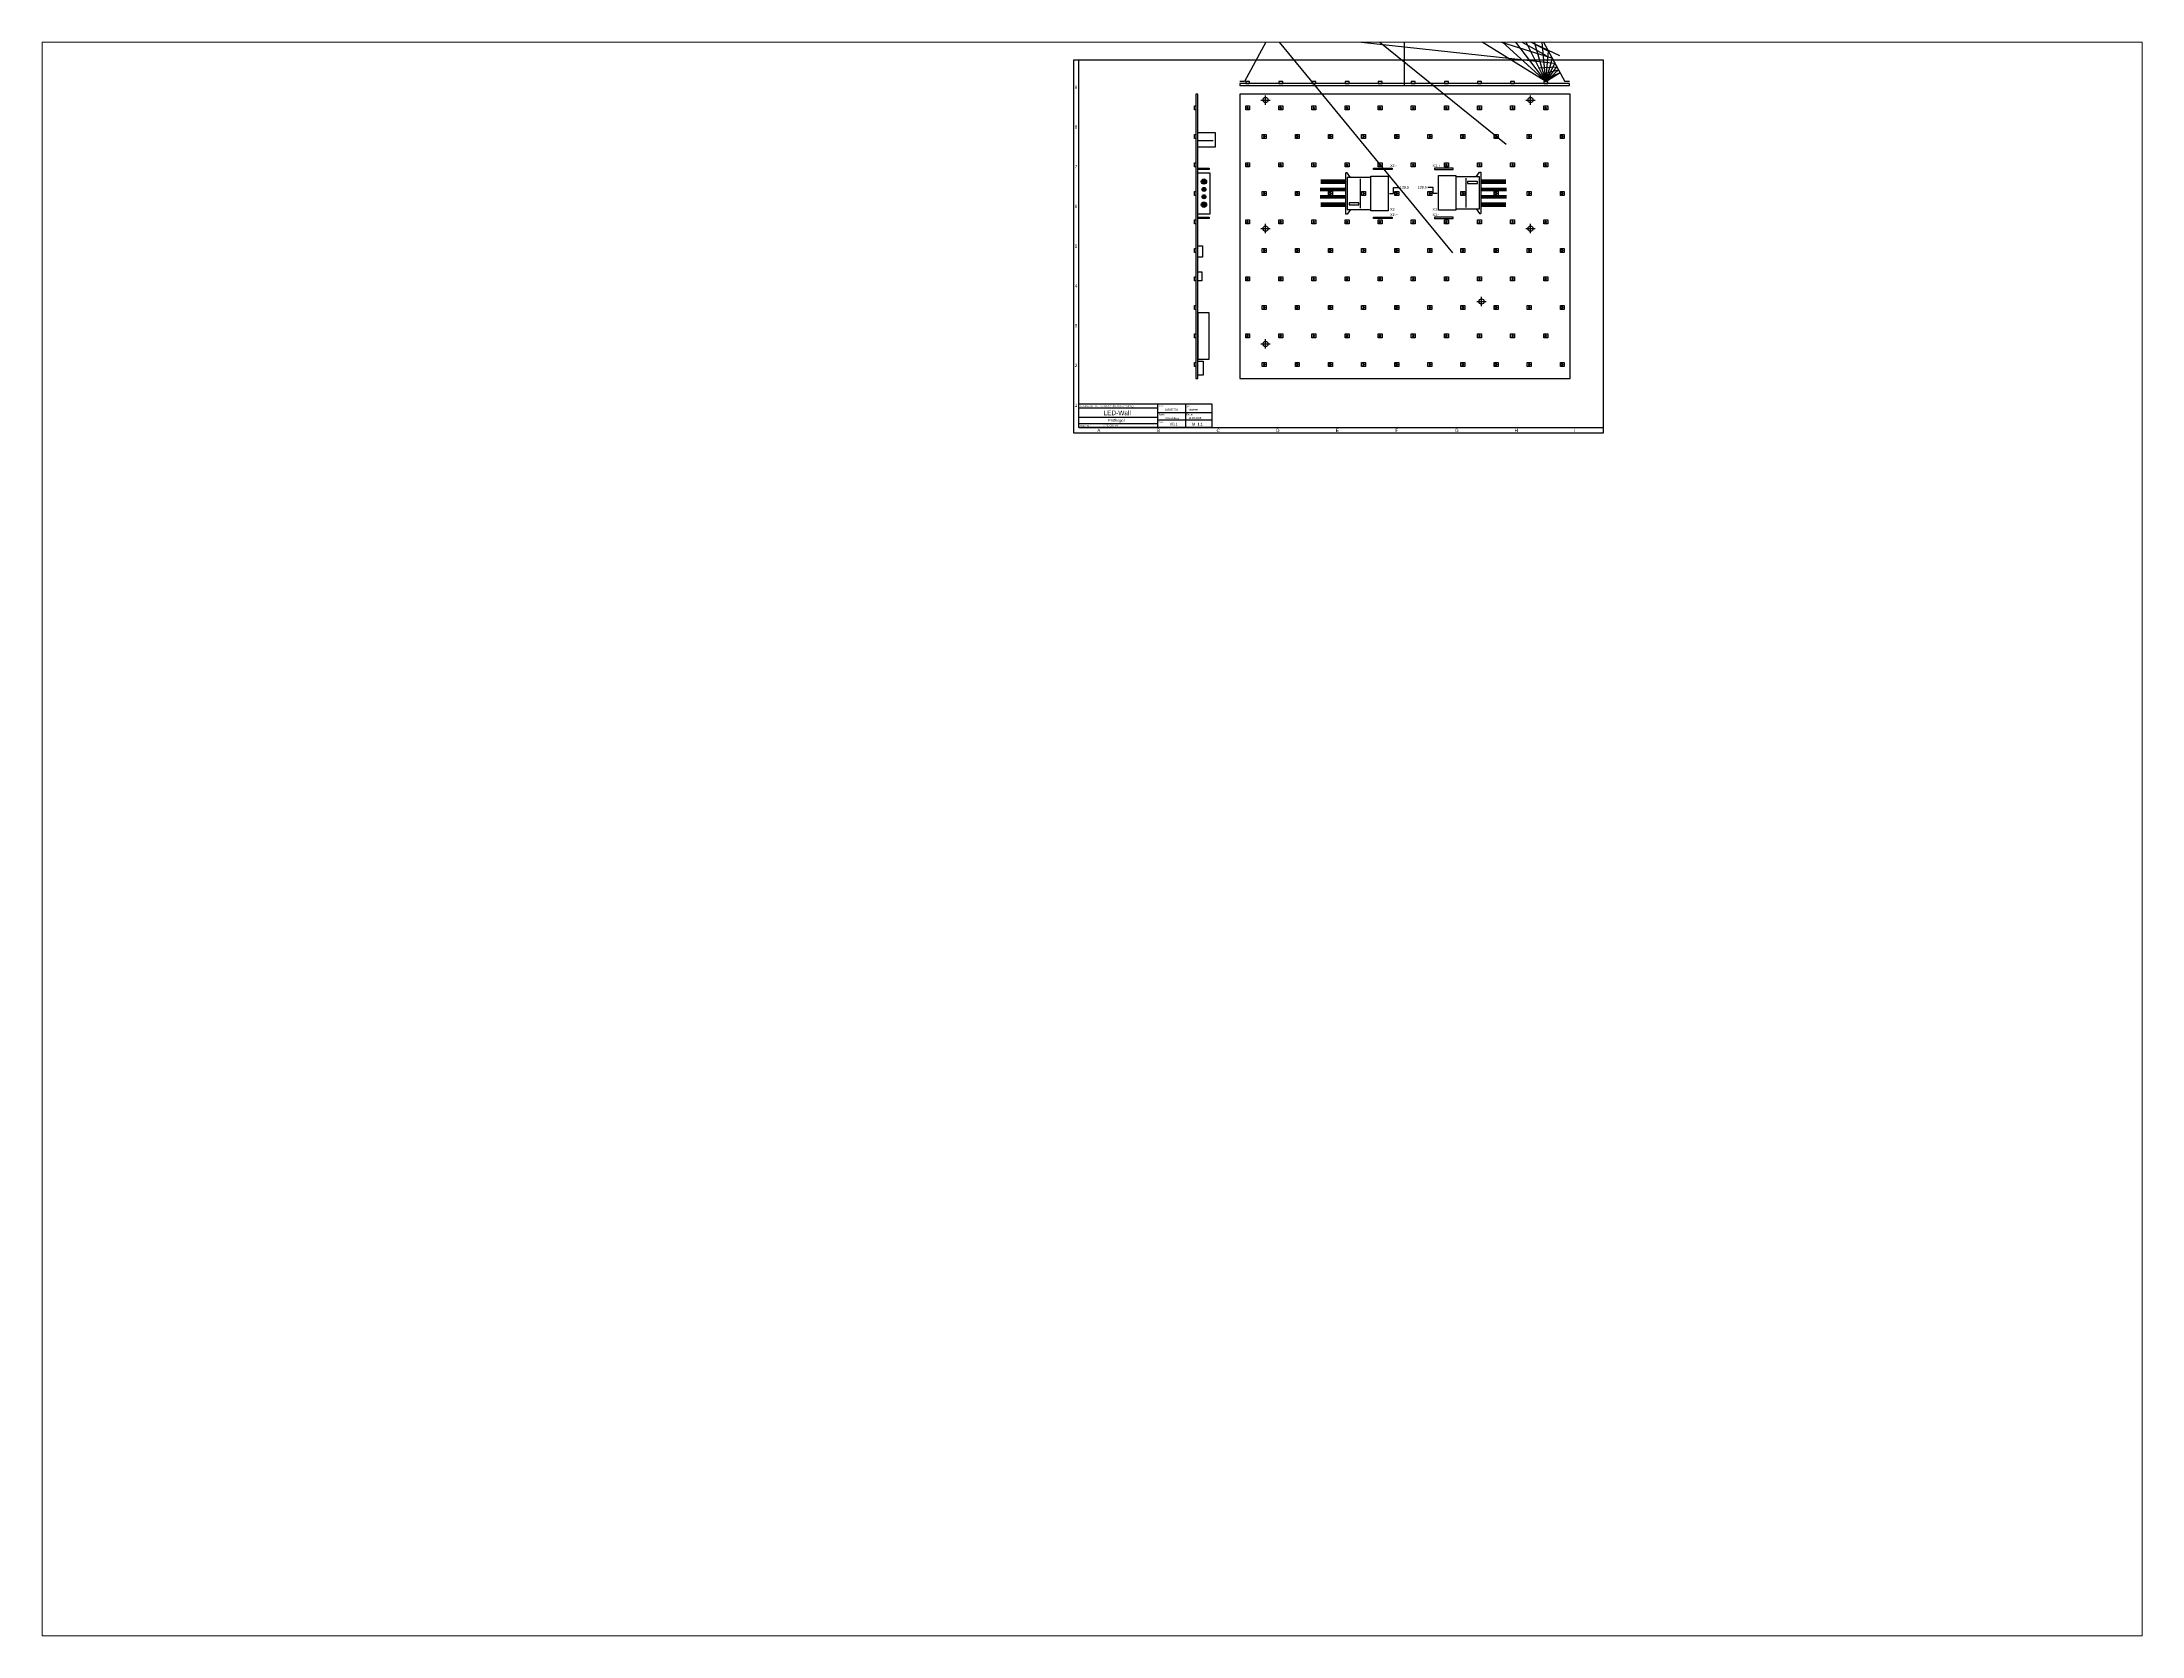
# Paper-space layout 'Layout1' of a CAD drawing. Extents: x 26 to 231, y 20 to 176.
# The model-space entities are those that its viewports show. They can reach past a viewport. Long polylines and large blocks are cut down to what shows.
import ezdxf
from ezdxf.enums import TextEntityAlignment as Align

# ---------------------------------------------------------------- set-up
doc = ezdxf.new("R2010")
doc.units = 0
doc.header["$LTSCALE"] = 0.2
doc.linetypes.add('VERDECKT', pattern=[9.525, 6.35, -3.175])
doc.layers.get('0').update_dxf_attribs({"linetype": 'CONTINUOUS'})
doc.layers.get('Defpoints').update_dxf_attribs({"linetype": 'CONTINUOUS'})
for name, color, linetype in [('Bemassung', 5, 'CONTINUOUS'), ('Platine', 7, 'CONTINUOUS'), ('RAHMEN', 5, 'CONTINUOUS'), ('Stecker Rückseite', 5, 'CONTINUOUS'), ('Strahlengang', 1, 'CONTINUOUS')]:
    doc.layers.add(name, color=color, linetype=linetype)
doc.dimstyles.get("Standard").update_dxf_attribs({"dimtxt": 2, "dimasz": 2, "dimexe": 1, "dimexo": 1, "dimgap": 0.5, "dimtad": 0, "dimdec": 1, "dimzin": 0, "dimtxsty": 'Standard', "dimcen": 0.5, "dimadec": 1, "dimazin": 0, "dimtfac": 1, "dimtdec": 1, "dimtofl": 0, "dimtmove": 0, "dimatfit": 3, "dimfxl": 0, "dimtolj": 1, "dimtzin": 0, "dimarcsym": 0})

# ---------------------------------------------------------------- blocks, each defined once
blk = doc.blocks.new('Schrift_N')
at = {"layer": 'RAHMEN'}
for p, q in [((41.9, 12.5), (41.9, 0)), ((56.9, 12.5), (56.9, 0)), ((-0.1, 10.5), (41.9, 10.5)), ((-0.1, 5.5), (41.9, 5.5)), ((-0.1, 2), (41.9, 2)), ((41.9, 8), (70.9, 8)), ((41.9, 4), (70.9, 4))]:
    blk.add_line(p, q, dxfattribs=at)
blk.add_lwpolyline([(-0.1, 12.5), (70.9, 12.5), (70.9, 0), (-0.1, 0)], close=True, dxfattribs=at)
for s, p in [('Systemtechnik LEBER GmbH & Co KG, D-90571 Schwaig', (0.4, 11)), ('S-Nr.:', (42.4, 11)), ('gez.:', (57.4, 11)), ('Zeichn.-Nr.:', (0.4, 0.5)), ('Stand:', (42.4, 6.5)), ('Vers.:', (42.4, 2.5)), ('Datum:', (57.4, 6.5))]:
    blk.add_text(s, height=0.8, dxfattribs=at).set_placement(p)
for tag, height, p in [('BEZEICHNUNG', 1.5, (19.9, 3)), ('PROJEKT', 2.5, (20.4, 6.5))]:
    blk.add_attdef(tag, text='', height=height, dxfattribs=at).set_placement(p, align=Align.CENTER)
for tag, p, height in [('ZEICHNG.-NR', (12.9, 0.5), 1), ('SACHNUMMER', (45.9, 9), 1), ('STAND', (45.9, 4.5), 1), ('VERS', (48.4, 1), 1.5), ('BEARBEITER', (58.4, 9), 1), ('DATUM', (58.4, 4.5), 1), ('MASST', (60.4, 1), 1.5)]:
    blk.add_attdef(tag, p, '', height=height, dxfattribs=at)
blk = doc.blocks.new('A3Q')
for q in [(4, 281), (400, 4)]:
    blk.add_line((4, 4), q)
blk.add_lwpolyline([(0, 0), (400, 0), (400, 281), (0, 281)], close=True)
for s, p in [('9', (1, 259.5)), ('8', (1, 229.5)), ('7', (1, 199.5)), ('6', (1, 169.5)), ('5', (1, 139.5)), ('4', (1, 109.5)), ('3', (1, 79.5)), ('2', (1, 49.5)), ('1', (1, 19.5)), ('A', (18, 0.5)), ('B', (63, 0.5)), ('C', (108, 0.5)), ('D', (153, 0.5)), ('E', (198, 0.5)), ('F', (243, 0.5)), ('G', (288, 0.5)), ('H', (333, 0.5)), ('I', (378, 0.5))]:
    blk.add_text(s, height=2.5).set_placement(p)
blk = doc.blocks.new('*D26')
at = {"layer": 'Bemassung', "color": 0, "lineweight": -2}
for p, q in [((1944.1, 880.4), (1947.1, 880.4)), ((1947.1, 880.4), (1947.1, 884.9)), ((1947.1, 884.9), (1951.1, 884.9))]:
    blk.add_line(p, q, dxfattribs=at)
at = {"layer": 'Defpoints', "color": 0}
for p in [(1943.1, 880.4), (1951.1, 884.9), (1831.1, 740.9)]:
    blk.add_point(p, dxfattribs=at)
at = {"layer": 'Bemassung', "color": 0, "insert": (1955.4, 884.9), "char_height": 2, "attachment_point": 5}
blk.add_mtext('\\A1;139,5', dxfattribs=at)
blk = doc.blocks.new('*D27')
at = {"layer": 'Bemassung', "color": 0, "lineweight": -2}
for p, q in [((1977.1, 884.9), (1973.1, 884.9)), ((1977.1, 880.4), (1977.1, 884.9)), ((1980.1, 880.4), (1977.1, 880.4))]:
    blk.add_line(p, q, dxfattribs=at)
at = {"layer": 'Defpoints', "color": 0}
for p in [(1973.1, 884.9), (1981.1, 880.4), (1831.1, 740.9)]:
    blk.add_point(p, dxfattribs=at)
at = {"layer": 'Bemassung', "color": 0, "insert": (1968.8, 884.9), "char_height": 2, "attachment_point": 5}
blk.add_mtext('\\A1;139,5', dxfattribs=at)

msp = doc.modelspace()

# ---------------------------------------------------------------- hatches: boundary and pattern name
at = {"layer": 'Platine'}
for color, points in [(1, [(1837.16, 945.38, 1), (1836.66, 945.38, 1)]), (5, [(1837.16, 944.38, 1), (1836.66, 944.38, 1)]), (3, [(1837.66, 944.88, 1), (1837.16, 944.88, 1)]), (1, [(1862.16, 945.38, 1), (1861.66, 945.38, 1)]), (5, [(1862.16, 944.38, 1), (1861.66, 944.38, 1)]), (3, [(1862.66, 944.88, 1), (1862.16, 944.88, 1)]), (1, [(1887.16, 945.38, 1), (1886.66, 945.38, 1)]), (5, [(1887.16, 944.38, 1), (1886.66, 944.38, 1)]), (3, [(1887.66, 944.88, 1), (1887.16, 944.88, 1)]), (1, [(1912.16, 945.38, 1), (1911.66, 945.38, 1)]), (5, [(1912.16, 944.38, 1), (1911.66, 944.38, 1)]), (3, [(1912.66, 944.88, 1), (1912.16, 944.88, 1)]), (1, [(1937.16, 945.38, 1), (1936.66, 945.38, 1)]), (5, [(1937.16, 944.38, 1), (1936.66, 944.38, 1)]), (3, [(1937.66, 944.88, 1), (1937.16, 944.88, 1)]), (1, [(1962.16, 945.38, 1), (1961.66, 945.38, 1)]), (5, [(1962.16, 944.38, 1), (1961.66, 944.38, 1)]), (3, [(1962.66, 944.88, 1), (1962.16, 944.88, 1)]), (1, [(1987.16, 945.38, 1), (1986.66, 945.38, 1)]), (5, [(1987.16, 944.38, 1), (1986.66, 944.38, 1)]), (3, [(1987.66, 944.88, 1), (1987.16, 944.88, 1)]), (1, [(2012.16, 945.38, 1), (2011.66, 945.38, 1)]), (5, [(2012.16, 944.38, 1), (2011.66, 944.38, 1)]), (3, [(2012.66, 944.88, 1), (2012.16, 944.88, 1)]), (1, [(2037.16, 945.38, 1), (2036.66, 945.38, 1)]), (5, [(2037.16, 944.38, 1), (2036.66, 944.38, 1)]), (3, [(2037.66, 944.88, 1), (2037.16, 944.88, 1)]), (1, [(2062.16, 945.38, 1), (2061.66, 945.38, 1)]), (5, [(2062.16, 944.38, 1), (2061.66, 944.38, 1)]), (3, [(2062.66, 944.88, 1), (2062.16, 944.88, 1)]), (1, [(1849.66, 923.88, 1), (1849.16, 923.88, 1)]), (5, [(1849.66, 922.88, 1), (1849.16, 922.88, 1)]), (3, [(1850.16, 923.38, 1), (1849.66, 923.38, 1)]), (1, [(1874.66, 923.88, 1), (1874.16, 923.88, 1)]), (5, [(1874.66, 922.88, 1), (1874.16, 922.88, 1)]), (3, [(1875.16, 923.38, 1), (1874.66, 923.38, 1)]), (1, [(1899.66, 923.88, 1), (1899.16, 923.88, 1)]), (5, [(1899.66, 922.88, 1), (1899.16, 922.88, 1)]), (3, [(1900.16, 923.38, 1), (1899.66, 923.38, 1)]), (1, [(1924.66, 923.88, 1), (1924.16, 923.88, 1)]), (5, [(1924.66, 922.88, 1), (1924.16, 922.88, 1)]), (3, [(1925.16, 923.38, 1), (1924.66, 923.38, 1)]), (1, [(1949.66, 923.88, 1), (1949.16, 923.88, 1)]), (5, [(1949.66, 922.88, 1), (1949.16, 922.88, 1)]), (3, [(1950.16, 923.38, 1), (1949.66, 923.38, 1)]), (1, [(1974.66, 923.88, 1), (1974.16, 923.88, 1)]), (5, [(1974.66, 922.88, 1), (1974.16, 922.88, 1)]), (3, [(1975.16, 923.38, 1), (1974.66, 923.38, 1)]), (1, [(1999.66, 923.88, 1), (1999.16, 923.88, 1)]), (5, [(1999.66, 922.88, 1), (1999.16, 922.88, 1)]), (3, [(2000.16, 923.38, 1), (1999.66, 923.38, 1)]), (1, [(2024.66, 923.88, 1), (2024.16, 923.88, 1)]), (5, [(2024.66, 922.88, 1), (2024.16, 922.88, 1)]), (3, [(2025.16, 923.38, 1), (2024.66, 923.38, 1)]), (1, [(2049.66, 923.88, 1), (2049.16, 923.88, 1)]), (5, [(2049.66, 922.88, 1), (2049.16, 922.88, 1)]), (3, [(2050.16, 923.38, 1), (2049.66, 923.38, 1)]), (1, [(2074.66, 923.88, 1), (2074.16, 923.88, 1)]), (5, [(2074.66, 922.88, 1), (2074.16, 922.88, 1)]), (3, [(2075.16, 923.38, 1), (2074.66, 923.38, 1)]), (1, [(1837.16, 902.38, 1), (1836.66, 902.38, 1)]), (5, [(1837.16, 901.38, 1), (1836.66, 901.38, 1)]), (3, [(1837.66, 901.88, 1), (1837.16, 901.88, 1)]), (1, [(1862.16, 902.38, 1), (1861.66, 902.38, 1)]), (5, [(1862.16, 901.38, 1), (1861.66, 901.38, 1)]), (3, [(1862.66, 901.88, 1), (1862.16, 901.88, 1)]), (1, [(1887.16, 902.38, 1), (1886.66, 902.38, 1)]), (5, [(1887.16, 901.38, 1), (1886.66, 901.38, 1)]), (3, [(1887.66, 901.88, 1), (1887.16, 901.88, 1)]), (1, [(1912.16, 902.38, 1), (1911.66, 902.38, 1)]), (5, [(1912.16, 901.38, 1), (1911.66, 901.38, 1)]), (3, [(1912.66, 901.88, 1), (1912.16, 901.88, 1)]), (1, [(1937.16, 902.38, 1), (1936.66, 902.38, 1)]), (5, [(1937.16, 901.38, 1), (1936.66, 901.38, 1)]), (3, [(1937.66, 901.88, 1), (1937.16, 901.88, 1)]), (1, [(1962.16, 902.38, 1), (1961.66, 902.38, 1)]), (5, [(1962.16, 901.38, 1), (1961.66, 901.38, 1)]), (3, [(1962.66, 901.88, 1), (1962.16, 901.88, 1)]), (1, [(1987.16, 902.38, 1), (1986.66, 902.38, 1)]), (5, [(1987.16, 901.38, 1), (1986.66, 901.38, 1)]), (3, [(1987.66, 901.88, 1), (1987.16, 901.88, 1)]), (1, [(2012.16, 902.38, 1), (2011.66, 902.38, 1)]), (5, [(2012.16, 901.38, 1), (2011.66, 901.38, 1)]), (3, [(2012.66, 901.88, 1), (2012.16, 901.88, 1)]), (1, [(2037.16, 902.38, 1), (2036.66, 902.38, 1)]), (5, [(2037.16, 901.38, 1), (2036.66, 901.38, 1)]), (3, [(2037.66, 901.88, 1), (2037.16, 901.88, 1)]), (1, [(2062.16, 902.38, 1), (2061.66, 902.38, 1)]), (5, [(2062.16, 901.38, 1), (2061.66, 901.38, 1)]), (3, [(2062.66, 901.88, 1), (2062.16, 901.88, 1)]), (1, [(1849.66, 880.88, 1), (1849.16, 880.88, 1)]), (5, [(1849.66, 879.88, 1), (1849.16, 879.88, 1)]), (3, [(1850.16, 880.38, 1), (1849.66, 880.38, 1)]), (1, [(1874.66, 880.88, 1), (1874.16, 880.88, 1)]), (5, [(1874.66, 879.88, 1), (1874.16, 879.88, 1)]), (3, [(1875.16, 880.38, 1), (1874.66, 880.38, 1)]), (1, [(1899.66, 880.88, 1), (1899.16, 880.88, 1)]), (5, [(1899.66, 879.88, 1), (1899.16, 879.88, 1)]), (3, [(1900.16, 880.38, 1), (1899.66, 880.38, 1)]), (1, [(1924.66, 880.88, 1), (1924.16, 880.88, 1)]), (5, [(1924.66, 879.88, 1), (1924.16, 879.88, 1)]), (3, [(1925.16, 880.38, 1), (1924.66, 880.38, 1)]), (1, [(1949.66, 880.88, 1), (1949.16, 880.88, 1)]), (5, [(1949.66, 879.88, 1), (1949.16, 879.88, 1)]), (3, [(1950.16, 880.38, 1), (1949.66, 880.38, 1)]), (1, [(1974.66, 880.88, 1), (1974.16, 880.88, 1)]), (5, [(1974.66, 879.88, 1), (1974.16, 879.88, 1)]), (3, [(1975.16, 880.38, 1), (1974.66, 880.38, 1)]), (1, [(1999.66, 880.88, 1), (1999.16, 880.88, 1)]), (5, [(1999.66, 879.88, 1), (1999.16, 879.88, 1)]), (3, [(2000.16, 880.38, 1), (1999.66, 880.38, 1)]), (1, [(2024.66, 880.88, 1), (2024.16, 880.88, 1)]), (5, [(2024.66, 879.88, 1), (2024.16, 879.88, 1)]), (3, [(2025.16, 880.38, 1), (2024.66, 880.38, 1)]), (1, [(2049.66, 880.88, 1), (2049.16, 880.88, 1)]), (5, [(2049.66, 879.88, 1), (2049.16, 879.88, 1)]), (3, [(2050.16, 880.38, 1), (2049.66, 880.38, 1)]), (1, [(2074.66, 880.88, 1), (2074.16, 880.88, 1)]), (5, [(2074.66, 879.88, 1), (2074.16, 879.88, 1)]), (3, [(2075.16, 880.38, 1), (2074.66, 880.38, 1)]), (1, [(1837.16, 859.38, 1), (1836.66, 859.38, 1)]), (5, [(1837.16, 858.38, 1), (1836.66, 858.38, 1)]), (3, [(1837.66, 858.88, 1), (1837.16, 858.88, 1)]), (1, [(1862.16, 859.38, 1), (1861.66, 859.38, 1)]), (5, [(1862.16, 858.38, 1), (1861.66, 858.38, 1)]), (3, [(1862.66, 858.88, 1), (1862.16, 858.88, 1)]), (1, [(1887.16, 859.38, 1), (1886.66, 859.38, 1)]), (5, [(1887.16, 858.38, 1), (1886.66, 858.38, 1)]), (3, [(1887.66, 858.88, 1), (1887.16, 858.88, 1)]), (1, [(1912.16, 859.38, 1), (1911.66, 859.38, 1)]), (5, [(1912.16, 858.38, 1), (1911.66, 858.38, 1)]), (3, [(1912.66, 858.88, 1), (1912.16, 858.88, 1)]), (1, [(1937.16, 859.38, 1), (1936.66, 859.38, 1)]), (5, [(1937.16, 858.38, 1), (1936.66, 858.38, 1)]), (3, [(1937.66, 858.88, 1), (1937.16, 858.88, 1)]), (1, [(1962.16, 859.38, 1), (1961.66, 859.38, 1)]), (5, [(1962.16, 858.38, 1), (1961.66, 858.38, 1)]), (3, [(1962.66, 858.88, 1), (1962.16, 858.88, 1)]), (1, [(1987.16, 859.38, 1), (1986.66, 859.38, 1)]), (5, [(1987.16, 858.38, 1), (1986.66, 858.38, 1)]), (3, [(1987.66, 858.88, 1), (1987.16, 858.88, 1)]), (1, [(2012.16, 859.38, 1), (2011.66, 859.38, 1)]), (5, [(2012.16, 858.38, 1), (2011.66, 858.38, 1)]), (3, [(2012.66, 858.88, 1), (2012.16, 858.88, 1)]), (1, [(2037.16, 859.38, 1), (2036.66, 859.38, 1)]), (5, [(2037.16, 858.38, 1), (2036.66, 858.38, 1)]), (3, [(2037.66, 858.88, 1), (2037.16, 858.88, 1)]), (1, [(2062.16, 859.38, 1), (2061.66, 859.38, 1)]), (5, [(2062.16, 858.38, 1), (2061.66, 858.38, 1)]), (3, [(2062.66, 858.88, 1), (2062.16, 858.88, 1)]), (1, [(1849.66, 837.88, 1), (1849.16, 837.88, 1)]), (5, [(1849.66, 836.88, 1), (1849.16, 836.88, 1)]), (3, [(1850.16, 837.38, 1), (1849.66, 837.38, 1)]), (1, [(1874.66, 837.88, 1), (1874.16, 837.88, 1)]), (5, [(1874.66, 836.88, 1), (1874.16, 836.88, 1)]), (3, [(1875.16, 837.38, 1), (1874.66, 837.38, 1)]), (1, [(1899.66, 837.88, 1), (1899.16, 837.88, 1)]), (5, [(1899.66, 836.88, 1), (1899.16, 836.88, 1)]), (3, [(1900.16, 837.38, 1), (1899.66, 837.38, 1)]), (1, [(1924.66, 837.88, 1), (1924.16, 837.88, 1)]), (5, [(1924.66, 836.88, 1), (1924.16, 836.88, 1)]), (3, [(1925.16, 837.38, 1), (1924.66, 837.38, 1)]), (1, [(1949.66, 837.88, 1), (1949.16, 837.88, 1)]), (5, [(1949.66, 836.88, 1), (1949.16, 836.88, 1)]), (3, [(1950.16, 837.38, 1), (1949.66, 837.38, 1)]), (1, [(1974.66, 837.88, 1), (1974.16, 837.88, 1)]), (5, [(1974.66, 836.88, 1), (1974.16, 836.88, 1)]), (3, [(1975.16, 837.38, 1), (1974.66, 837.38, 1)]), (1, [(1999.66, 837.88, 1), (1999.16, 837.88, 1)]), (5, [(1999.66, 836.88, 1), (1999.16, 836.88, 1)]), (3, [(2000.16, 837.38, 1), (1999.66, 837.38, 1)]), (1, [(2024.66, 837.88, 1), (2024.16, 837.88, 1)]), (5, [(2024.66, 836.88, 1), (2024.16, 836.88, 1)]), (3, [(2025.16, 837.38, 1), (2024.66, 837.38, 1)]), (1, [(2049.66, 837.88, 1), (2049.16, 837.88, 1)]), (5, [(2049.66, 836.88, 1), (2049.16, 836.88, 1)]), (3, [(2050.16, 837.38, 1), (2049.66, 837.38, 1)]), (1, [(2074.66, 837.88, 1), (2074.16, 837.88, 1)]), (5, [(2074.66, 836.88, 1), (2074.16, 836.88, 1)]), (3, [(2075.16, 837.38, 1), (2074.66, 837.38, 1)]), (1, [(1837.16, 816.38, 1), (1836.66, 816.38, 1)]), (5, [(1837.16, 815.38, 1), (1836.66, 815.38, 1)]), (3, [(1837.66, 815.88, 1), (1837.16, 815.88, 1)]), (1, [(1862.16, 816.38, 1), (1861.66, 816.38, 1)]), (5, [(1862.16, 815.38, 1), (1861.66, 815.38, 1)]), (3, [(1862.66, 815.88, 1), (1862.16, 815.88, 1)]), (1, [(1887.16, 816.38, 1), (1886.66, 816.38, 1)]), (5, [(1887.16, 815.38, 1), (1886.66, 815.38, 1)]), (3, [(1887.66, 815.88, 1), (1887.16, 815.88, 1)]), (1, [(1912.16, 816.38, 1), (1911.66, 816.38, 1)]), (5, [(1912.16, 815.38, 1), (1911.66, 815.38, 1)]), (3, [(1912.66, 815.88, 1), (1912.16, 815.88, 1)]), (1, [(1937.16, 816.38, 1), (1936.66, 816.38, 1)]), (5, [(1937.16, 815.38, 1), (1936.66, 815.38, 1)]), (3, [(1937.66, 815.88, 1), (1937.16, 815.88, 1)]), (1, [(1962.16, 816.38, 1), (1961.66, 816.38, 1)]), (5, [(1962.16, 815.38, 1), (1961.66, 815.38, 1)]), (3, [(1962.66, 815.88, 1), (1962.16, 815.88, 1)]), (1, [(1987.16, 816.38, 1), (1986.66, 816.38, 1)]), (5, [(1987.16, 815.38, 1), (1986.66, 815.38, 1)]), (3, [(1987.66, 815.88, 1), (1987.16, 815.88, 1)]), (1, [(2012.16, 816.38, 1), (2011.66, 816.38, 1)]), (5, [(2012.16, 815.38, 1), (2011.66, 815.38, 1)]), (3, [(2012.66, 815.88, 1), (2012.16, 815.88, 1)]), (1, [(2037.16, 816.38, 1), (2036.66, 816.38, 1)]), (5, [(2037.16, 815.38, 1), (2036.66, 815.38, 1)]), (3, [(2037.66, 815.88, 1), (2037.16, 815.88, 1)]), (1, [(2062.16, 816.38, 1), (2061.66, 816.38, 1)]), (5, [(2062.16, 815.38, 1), (2061.66, 815.38, 1)]), (3, [(2062.66, 815.88, 1), (2062.16, 815.88, 1)]), (1, [(1849.66, 794.88, 1), (1849.16, 794.88, 1)]), (5, [(1849.66, 793.88, 1), (1849.16, 793.88, 1)]), (3, [(1850.16, 794.38, 1), (1849.66, 794.38, 1)]), (1, [(1874.66, 794.88, 1), (1874.16, 794.88, 1)]), (5, [(1874.66, 793.88, 1), (1874.16, 793.88, 1)]), (3, [(1875.16, 794.38, 1), (1874.66, 794.38, 1)]), (1, [(1899.66, 794.88, 1), (1899.16, 794.88, 1)]), (5, [(1899.66, 793.88, 1), (1899.16, 793.88, 1)]), (3, [(1900.16, 794.38, 1), (1899.66, 794.38, 1)]), (1, [(1924.66, 794.88, 1), (1924.16, 794.88, 1)]), (5, [(1924.66, 793.88, 1), (1924.16, 793.88, 1)]), (3, [(1925.16, 794.38, 1), (1924.66, 794.38, 1)]), (1, [(1949.66, 794.88, 1), (1949.16, 794.88, 1)]), (5, [(1949.66, 793.88, 1), (1949.16, 793.88, 1)]), (3, [(1950.16, 794.38, 1), (1949.66, 794.38, 1)]), (1, [(1974.66, 794.88, 1), (1974.16, 794.88, 1)]), (5, [(1974.66, 793.88, 1), (1974.16, 793.88, 1)]), (3, [(1975.16, 794.38, 1), (1974.66, 794.38, 1)]), (1, [(1999.66, 794.88, 1), (1999.16, 794.88, 1)]), (5, [(1999.66, 793.88, 1), (1999.16, 793.88, 1)]), (3, [(2000.16, 794.38, 1), (1999.66, 794.38, 1)]), (1, [(2024.66, 794.88, 1), (2024.16, 794.88, 1)]), (5, [(2024.66, 793.88, 1), (2024.16, 793.88, 1)]), (3, [(2025.16, 794.38, 1), (2024.66, 794.38, 1)]), (1, [(2049.66, 794.88, 1), (2049.16, 794.88, 1)]), (5, [(2049.66, 793.88, 1), (2049.16, 793.88, 1)]), (3, [(2050.16, 794.38, 1), (2049.66, 794.38, 1)]), (1, [(2074.66, 794.88, 1), (2074.16, 794.88, 1)]), (5, [(2074.66, 793.88, 1), (2074.16, 793.88, 1)]), (3, [(2075.16, 794.38, 1), (2074.66, 794.38, 1)]), (1, [(1837.16, 773.38, 1), (1836.66, 773.38, 1)]), (5, [(1837.16, 772.38, 1), (1836.66, 772.38, 1)]), (3, [(1837.66, 772.88, 1), (1837.16, 772.88, 1)]), (1, [(1862.16, 773.38, 1), (1861.66, 773.38, 1)]), (5, [(1862.16, 772.38, 1), (1861.66, 772.38, 1)]), (3, [(1862.66, 772.88, 1), (1862.16, 772.88, 1)]), (1, [(1887.16, 773.38, 1), (1886.66, 773.38, 1)]), (5, [(1887.16, 772.38, 1), (1886.66, 772.38, 1)]), (3, [(1887.66, 772.88, 1), (1887.16, 772.88, 1)]), (1, [(1912.16, 773.38, 1), (1911.66, 773.38, 1)]), (5, [(1912.16, 772.38, 1), (1911.66, 772.38, 1)]), (3, [(1912.66, 772.88, 1), (1912.16, 772.88, 1)]), (1, [(1937.16, 773.38, 1), (1936.66, 773.38, 1)]), (5, [(1937.16, 772.38, 1), (1936.66, 772.38, 1)]), (3, [(1937.66, 772.88, 1), (1937.16, 772.88, 1)]), (1, [(1962.16, 773.38, 1), (1961.66, 773.38, 1)]), (5, [(1962.16, 772.38, 1), (1961.66, 772.38, 1)]), (3, [(1962.66, 772.88, 1), (1962.16, 772.88, 1)]), (1, [(1987.16, 773.38, 1), (1986.66, 773.38, 1)]), (5, [(1987.16, 772.38, 1), (1986.66, 772.38, 1)]), (3, [(1987.66, 772.88, 1), (1987.16, 772.88, 1)]), (1, [(2012.16, 773.38, 1), (2011.66, 773.38, 1)]), (5, [(2012.16, 772.38, 1), (2011.66, 772.38, 1)]), (3, [(2012.66, 772.88, 1), (2012.16, 772.88, 1)]), (1, [(2037.16, 773.38, 1), (2036.66, 773.38, 1)]), (5, [(2037.16, 772.38, 1), (2036.66, 772.38, 1)]), (3, [(2037.66, 772.88, 1), (2037.16, 772.88, 1)]), (1, [(2062.16, 773.38, 1), (2061.66, 773.38, 1)]), (5, [(2062.16, 772.38, 1), (2061.66, 772.38, 1)]), (3, [(2062.66, 772.88, 1), (2062.16, 772.88, 1)]), (1, [(1849.66, 751.88, 1), (1849.16, 751.88, 1)]), (5, [(1849.66, 750.88, 1), (1849.16, 750.88, 1)]), (3, [(1850.16, 751.38, 1), (1849.66, 751.38, 1)]), (1, [(1874.66, 751.88, 1), (1874.16, 751.88, 1)]), (5, [(1874.66, 750.88, 1), (1874.16, 750.88, 1)]), (3, [(1875.16, 751.38, 1), (1874.66, 751.38, 1)]), (1, [(1899.66, 751.88, 1), (1899.16, 751.88, 1)]), (5, [(1899.66, 750.88, 1), (1899.16, 750.88, 1)]), (3, [(1900.16, 751.38, 1), (1899.66, 751.38, 1)]), (1, [(1924.66, 751.88, 1), (1924.16, 751.88, 1)]), (5, [(1924.66, 750.88, 1), (1924.16, 750.88, 1)]), (3, [(1925.16, 751.38, 1), (1924.66, 751.38, 1)]), (1, [(1949.66, 751.88, 1), (1949.16, 751.88, 1)]), (5, [(1949.66, 750.88, 1), (1949.16, 750.88, 1)]), (3, [(1950.16, 751.38, 1), (1949.66, 751.38, 1)]), (1, [(1974.66, 751.88, 1), (1974.16, 751.88, 1)]), (5, [(1974.66, 750.88, 1), (1974.16, 750.88, 1)]), (3, [(1975.16, 751.38, 1), (1974.66, 751.38, 1)]), (1, [(1999.66, 751.88, 1), (1999.16, 751.88, 1)]), (5, [(1999.66, 750.88, 1), (1999.16, 750.88, 1)]), (3, [(2000.16, 751.38, 1), (1999.66, 751.38, 1)]), (1, [(2024.66, 751.88, 1), (2024.16, 751.88, 1)]), (5, [(2024.66, 750.88, 1), (2024.16, 750.88, 1)]), (3, [(2025.16, 751.38, 1), (2024.66, 751.38, 1)]), (1, [(2049.66, 751.88, 1), (2049.16, 751.88, 1)]), (5, [(2049.66, 750.88, 1), (2049.16, 750.88, 1)]), (3, [(2050.16, 751.38, 1), (2049.66, 751.38, 1)]), (1, [(2074.66, 751.88, 1), (2074.16, 751.88, 1)]), (5, [(2074.66, 750.88, 1), (2074.16, 750.88, 1)]), (3, [(2075.16, 751.38, 1), (2074.66, 751.38, 1)])]:
    msp.add_hatch(color=color, dxfattribs=at).paths.add_polyline_path(points)
at = {"layer": 'Stecker Rückseite'}
for color, points in [(1, [(1806.1, 889.4, 1), (1802.1, 889.4, 1)]), (7, [(1806.1, 871.9, 1), (1802.1, 871.9, 1)]), (3, [(1805.6, 883.4, 1), (1802.6, 883.4, 1)]), (5, [(1805.6, 877.9, 1), (1802.6, 877.9, 1)])]:
    msp.add_hatch(color=color, dxfattribs=at).paths.add_polyline_path(points)

# ---------------------------------------------------------------- linework, layer by layer
at = {"layer": 'Platine'}
for p, q in [((1929.6, 1139.9), (1834.6, 964.9)), ((1955.6, 961.9), (1955.6, 1139.9)), ((1981.6, 1139.9), (2076.6, 964.9)), ((1834.6, 964.9), (1831.1, 964.9)), ((1831.1, 955.4), (1831.1, 740.9)), ((2080.6, 955.4), (1831.1, 955.4)), ((1850.6, 947.4), (1850.6, 954.4)), ((2050.6, 947.4), (2050.6, 954.4)), ((2080.1, 964.9), (2076.6, 964.9)), ((2080.6, 740.9), (2080.6, 955.4)), ((1847.1, 950.9), (1854.1, 950.9)), ((2047.1, 950.9), (2054.1, 950.9)), ((1799.6, 920.4), (1811.1, 920.4)), ((1850.6, 850.4), (1850.6, 857.4)), ((2050.6, 850.4), (2050.6, 857.4)), ((1847.1, 853.9), (1854.1, 853.9)), ((2047.1, 853.9), (2054.1, 853.9)), ((2010.1, 798.9), (2017.1, 798.9)), ((2013.6, 795.4), (2013.6, 802.4)), ((1847.1, 766.9), (1854.1, 766.9)), ((1850.6, 763.4), (1850.6, 770.4)), ((1831.1, 740.9), (2080.6, 740.9))]:
    msp.add_line(p, q, dxfattribs=at)
for points in [[(1798.1, 740.9), (1799.6, 740.9), (1799.6, 955.4), (1798.1, 955.4)], [(1831.1, 961.9), (2080.1, 961.9), (2080.1, 963.4), (1831.1, 963.3)], [(1835.6, 963.4), (1838.6, 963.4), (1838.6, 964.9), (1835.6, 964.9)], [(1860.6, 963.4), (1863.6, 963.4), (1863.6, 964.9), (1860.6, 964.9)], [(1885.6, 963.4), (1888.6, 963.4), (1888.6, 964.9), (1885.6, 964.9)], [(1910.6, 963.4), (1913.6, 963.4), (1913.6, 964.9), (1910.6, 964.9)], [(1935.6, 963.4), (1938.6, 963.4), (1938.6, 964.9), (1935.6, 964.9)], [(1960.6, 963.4), (1963.6, 963.4), (1963.6, 964.9), (1960.6, 964.9)], [(1985.6, 963.4), (1988.6, 963.4), (1988.6, 964.9), (1985.6, 964.9)], [(2010.6, 963.4), (2013.6, 963.4), (2013.6, 964.9), (2010.6, 964.9)], [(2035.6, 963.4), (2038.6, 963.4), (2038.6, 964.9), (2035.6, 964.9)], [(2060.6, 963.4), (2063.6, 963.4), (2063.6, 964.9), (2060.6, 964.9)], [(1798.1, 943.4), (1797.1, 943.4), (1797.1, 946.4), (1798.1, 946.4)], [(1835.6, 946.4), (1838.6, 946.4), (1838.6, 943.4), (1835.6, 943.4)], [(1860.6, 946.4), (1863.6, 946.4), (1863.6, 943.4), (1860.6, 943.4)], [(1885.6, 946.4), (1888.6, 946.4), (1888.6, 943.4), (1885.6, 943.4)], [(1910.6, 946.4), (1913.6, 946.4), (1913.6, 943.4), (1910.6, 943.4)], [(1935.6, 946.4), (1938.6, 946.4), (1938.6, 943.4), (1935.6, 943.4)], [(1960.6, 946.4), (1963.6, 946.4), (1963.6, 943.4), (1960.6, 943.4)], [(1985.6, 946.4), (1988.6, 946.4), (1988.6, 943.4), (1985.6, 943.4)], [(2010.6, 946.4), (2013.6, 946.4), (2013.6, 943.4), (2010.6, 943.4)], [(2035.6, 946.4), (2038.6, 946.4), (2038.6, 943.4), (2035.6, 943.4)], [(2060.6, 946.4), (2063.6, 946.4), (2063.6, 943.4), (2060.6, 943.4)], [(1798.1, 921.9), (1797.1, 921.9), (1797.1, 924.9), (1798.1, 924.9)], [(1799.6, 926.4), (1812.6, 926.4), (1812.6, 915.4), (1799.6, 915.4)], [(1848.1, 924.9), (1851.1, 924.9), (1851.1, 921.9), (1848.1, 921.9)], [(1873.1, 924.9), (1876.1, 924.9), (1876.1, 921.9), (1873.1, 921.9)], [(1898.1, 924.9), (1901.1, 924.9), (1901.1, 921.9), (1898.1, 921.9)], [(1923.1, 924.9), (1926.1, 924.9), (1926.1, 921.9), (1923.1, 921.9)], [(1948.1, 924.9), (1951.1, 924.9), (1951.1, 921.9), (1948.1, 921.9)], [(1973.1, 924.9), (1976.1, 924.9), (1976.1, 921.9), (1973.1, 921.9)], [(1998.1, 924.9), (2001.1, 924.9), (2001.1, 921.9), (1998.1, 921.9)], [(2023.1, 924.9), (2026.1, 924.9), (2026.1, 921.9), (2023.1, 921.9)], [(2048.1, 924.9), (2051.1, 924.9), (2051.1, 921.9), (2048.1, 921.9)], [(2073.1, 924.9), (2076.1, 924.9), (2076.1, 921.9), (2073.1, 921.9)], [(1798.1, 900.4), (1797.1, 900.4), (1797.1, 903.4), (1798.1, 903.4)], [(1835.6, 903.4), (1838.6, 903.4), (1838.6, 900.4), (1835.6, 900.4)], [(1860.6, 903.4), (1863.6, 903.4), (1863.6, 900.4), (1860.6, 900.4)], [(1885.6, 903.4), (1888.6, 903.4), (1888.6, 900.4), (1885.6, 900.4)], [(1910.6, 903.4), (1913.6, 903.4), (1913.6, 900.4), (1910.6, 900.4)], [(1935.6, 903.4), (1938.6, 903.4), (1938.6, 900.4), (1935.6, 900.4)], [(1960.6, 903.4), (1963.6, 903.4), (1963.6, 900.4), (1960.6, 900.4)], [(1985.6, 903.4), (1988.6, 903.4), (1988.6, 900.4), (1985.6, 900.4)], [(2010.6, 903.4), (2013.6, 903.4), (2013.6, 900.4), (2010.6, 900.4)], [(2035.6, 903.4), (2038.6, 903.4), (2038.6, 900.4), (2035.6, 900.4)], [(2060.6, 903.4), (2063.6, 903.4), (2063.6, 900.4), (2060.6, 900.4)], [(1798.1, 878.9), (1797.1, 878.9), (1797.1, 881.9), (1798.1, 881.9)], [(1848.1, 881.9), (1851.1, 881.9), (1851.1, 878.9), (1848.1, 878.9)], [(1873.1, 881.9), (1876.1, 881.9), (1876.1, 878.9), (1873.1, 878.9)], [(1898.1, 881.9), (1901.1, 881.9), (1901.1, 878.9), (1898.1, 878.9)], [(1923.1, 881.9), (1926.1, 881.9), (1926.1, 878.9), (1923.1, 878.9)], [(1948.1, 881.9), (1951.1, 881.9), (1951.1, 878.9), (1948.1, 878.9)], [(1973.1, 881.9), (1976.1, 881.9), (1976.1, 878.9), (1973.1, 878.9)], [(1998.1, 881.9), (2001.1, 881.9), (2001.1, 878.9), (1998.1, 878.9)], [(2023.1, 881.9), (2026.1, 881.9), (2026.1, 878.9), (2023.1, 878.9)], [(2048.1, 881.9), (2051.1, 881.9), (2051.1, 878.9), (2048.1, 878.9)], [(2073.1, 881.9), (2076.1, 881.9), (2076.1, 878.9), (2073.1, 878.9)], [(1798.1, 857.4), (1797.1, 857.4), (1797.1, 860.4), (1798.1, 860.4)], [(1835.6, 860.4), (1838.6, 860.4), (1838.6, 857.4), (1835.6, 857.4)], [(1860.6, 860.4), (1863.6, 860.4), (1863.6, 857.4), (1860.6, 857.4)], [(1885.6, 860.4), (1888.6, 860.4), (1888.6, 857.4), (1885.6, 857.4)], [(1910.6, 860.4), (1913.6, 860.4), (1913.6, 857.4), (1910.6, 857.4)], [(1935.6, 860.4), (1938.6, 860.4), (1938.6, 857.4), (1935.6, 857.4)], [(1960.6, 860.4), (1963.6, 860.4), (1963.6, 857.4), (1960.6, 857.4)], [(1985.6, 860.4), (1988.6, 860.4), (1988.6, 857.4), (1985.6, 857.4)], [(2010.6, 860.4), (2013.6, 860.4), (2013.6, 857.4), (2010.6, 857.4)], [(2035.6, 860.4), (2038.6, 860.4), (2038.6, 857.4), (2035.6, 857.4)], [(2060.6, 860.4), (2063.6, 860.4), (2063.6, 857.4), (2060.6, 857.4)], [(1799.6, 840.9), (1803.1, 840.9), (1803.1, 832.4), (1799.6, 832.4)], [(1798.1, 835.9), (1797.1, 835.9), (1797.1, 838.9), (1798.1, 838.9)], [(1848.1, 838.9), (1851.1, 838.9), (1851.1, 835.9), (1848.1, 835.9)], [(1873.1, 838.9), (1876.1, 838.9), (1876.1, 835.9), (1873.1, 835.9)], [(1898.1, 838.9), (1901.1, 838.9), (1901.1, 835.9), (1898.1, 835.9)], [(1923.1, 838.9), (1926.1, 838.9), (1926.1, 835.9), (1923.1, 835.9)], [(1948.1, 838.9), (1951.1, 838.9), (1951.1, 835.9), (1948.1, 835.9)], [(1973.1, 838.9), (1976.1, 838.9), (1976.1, 835.9), (1973.1, 835.9)], [(1998.1, 838.9), (2001.1, 838.9), (2001.1, 835.9), (1998.1, 835.9)], [(2023.1, 838.9), (2026.1, 838.9), (2026.1, 835.9), (2023.1, 835.9)], [(2048.1, 838.9), (2051.1, 838.9), (2051.1, 835.9), (2048.1, 835.9)], [(2073.1, 838.9), (2076.1, 838.9), (2076.1, 835.9), (2073.1, 835.9)], [(1798.1, 814.4), (1797.1, 814.4), (1797.1, 817.4), (1798.1, 817.4)], [(1799.6, 821.4), (1802.6, 821.4), (1802.6, 814.4), (1799.6, 814.4)], [(1835.6, 817.4), (1838.6, 817.4), (1838.6, 814.4), (1835.6, 814.4)], [(1860.6, 817.4), (1863.6, 817.4), (1863.6, 814.4), (1860.6, 814.4)], [(1885.6, 817.4), (1888.6, 817.4), (1888.6, 814.4), (1885.6, 814.4)], [(1910.6, 817.4), (1913.6, 817.4), (1913.6, 814.4), (1910.6, 814.4)], [(1935.6, 817.4), (1938.6, 817.4), (1938.6, 814.4), (1935.6, 814.4)], [(1960.6, 817.4), (1963.6, 817.4), (1963.6, 814.4), (1960.6, 814.4)], [(1985.6, 817.4), (1988.6, 817.4), (1988.6, 814.4), (1985.6, 814.4)], [(2010.6, 817.4), (2013.6, 817.4), (2013.6, 814.4), (2010.6, 814.4)], [(2035.6, 817.4), (2038.6, 817.4), (2038.6, 814.4), (2035.6, 814.4)], [(2060.6, 817.4), (2063.6, 817.4), (2063.6, 814.4), (2060.6, 814.4)], [(1798.1, 792.9), (1797.1, 792.9), (1797.1, 795.9), (1798.1, 795.9)], [(1848.1, 795.9), (1851.1, 795.9), (1851.1, 792.9), (1848.1, 792.9)], [(1873.1, 795.9), (1876.1, 795.9), (1876.1, 792.9), (1873.1, 792.9)], [(1898.1, 795.9), (1901.1, 795.9), (1901.1, 792.9), (1898.1, 792.9)], [(1923.1, 795.9), (1926.1, 795.9), (1926.1, 792.9), (1923.1, 792.9)], [(1948.1, 795.9), (1951.1, 795.9), (1951.1, 792.9), (1948.1, 792.9)], [(1973.1, 795.9), (1976.1, 795.9), (1976.1, 792.9), (1973.1, 792.9)], [(1998.1, 795.9), (2001.1, 795.9), (2001.1, 792.9), (1998.1, 792.9)], [(2023.1, 795.9), (2026.1, 795.9), (2026.1, 792.9), (2023.1, 792.9)], [(2048.1, 795.9), (2051.1, 795.9), (2051.1, 792.9), (2048.1, 792.9)], [(2073.1, 795.9), (2076.1, 795.9), (2076.1, 792.9), (2073.1, 792.9)], [(1799.6, 755.4), (1808.1, 755.4), (1808.1, 790.4), (1799.6, 790.4)], [(1798.1, 771.4), (1797.1, 771.4), (1797.1, 774.4), (1798.1, 774.4)], [(1835.6, 774.4), (1838.6, 774.4), (1838.6, 771.4), (1835.6, 771.4)], [(1860.6, 774.4), (1863.6, 774.4), (1863.6, 771.4), (1860.6, 771.4)], [(1885.6, 774.4), (1888.6, 774.4), (1888.6, 771.4), (1885.6, 771.4)], [(1910.6, 774.4), (1913.6, 774.4), (1913.6, 771.4), (1910.6, 771.4)], [(1935.6, 774.4), (1938.6, 774.4), (1938.6, 771.4), (1935.6, 771.4)], [(1960.6, 774.4), (1963.6, 774.4), (1963.6, 771.4), (1960.6, 771.4)], [(1985.6, 774.4), (1988.6, 774.4), (1988.6, 771.4), (1985.6, 771.4)], [(2010.6, 774.4), (2013.6, 774.4), (2013.6, 771.4), (2010.6, 771.4)], [(2035.6, 774.4), (2038.6, 774.4), (2038.6, 771.4), (2035.6, 771.4)], [(2060.6, 774.4), (2063.6, 774.4), (2063.6, 771.4), (2060.6, 771.4)], [(1798.1, 749.9), (1797.1, 749.9), (1797.1, 752.9), (1798.1, 752.9)], [(1799.6, 753.9), (1803.6, 753.9), (1803.6, 743.4), (1799.6, 743.4)], [(1848.1, 752.9), (1851.1, 752.9), (1851.1, 749.9), (1848.1, 749.9)], [(1873.1, 752.9), (1876.1, 752.9), (1876.1, 749.9), (1873.1, 749.9)], [(1898.1, 752.9), (1901.1, 752.9), (1901.1, 749.9), (1898.1, 749.9)], [(1923.1, 752.9), (1926.1, 752.9), (1926.1, 749.9), (1923.1, 749.9)], [(1948.1, 752.9), (1951.1, 752.9), (1951.1, 749.9), (1948.1, 749.9)], [(1973.1, 752.9), (1976.1, 752.9), (1976.1, 749.9), (1973.1, 749.9)], [(1998.1, 752.9), (2001.1, 752.9), (2001.1, 749.9), (1998.1, 749.9)], [(2023.1, 752.9), (2026.1, 752.9), (2026.1, 749.9), (2023.1, 749.9)], [(2048.1, 752.9), (2051.1, 752.9), (2051.1, 749.9), (2048.1, 749.9)], [(2073.1, 752.9), (2076.1, 752.9), (2076.1, 749.9), (2073.1, 749.9)]]:
    msp.add_lwpolyline(points, close=True, dxfattribs=at)
for centre, radius in [((1850.6, 950.9), 2), ((2050.6, 950.9), 2), ((1836.91, 945.38), 0.25), ((1836.91, 944.38), 0.25), ((1837.41, 944.88), 0.25), ((1861.91, 945.38), 0.25), ((1861.91, 944.38), 0.25), ((1862.41, 944.88), 0.25), ((1886.91, 945.38), 0.25), ((1886.91, 944.38), 0.25), ((1887.41, 944.88), 0.25), ((1911.91, 945.38), 0.25), ((1911.91, 944.38), 0.25), ((1912.41, 944.88), 0.25), ((1936.91, 945.38), 0.25), ((1936.91, 944.38), 0.25), ((1937.41, 944.88), 0.25), ((1961.91, 945.38), 0.25), ((1961.91, 944.38), 0.25), ((1962.41, 944.88), 0.25), ((1986.91, 945.38), 0.25), ((1986.91, 944.38), 0.25), ((1987.41, 944.88), 0.25), ((2011.91, 945.38), 0.25), ((2011.91, 944.38), 0.25), ((2012.41, 944.88), 0.25), ((2036.91, 945.38), 0.25), ((2036.91, 944.38), 0.25), ((2037.41, 944.88), 0.25), ((2061.91, 945.38), 0.25), ((2061.91, 944.38), 0.25), ((2062.41, 944.88), 0.25), ((1849.41, 923.88), 0.25), ((1849.41, 922.88), 0.25), ((1849.91, 923.38), 0.25), ((1874.41, 923.88), 0.25), ((1874.41, 922.88), 0.25), ((1874.91, 923.38), 0.25), ((1899.41, 923.88), 0.25), ((1899.41, 922.88), 0.25), ((1899.91, 923.38), 0.25), ((1924.41, 923.88), 0.25), ((1924.41, 922.88), 0.25), ((1924.91, 923.38), 0.25), ((1949.41, 923.88), 0.25), ((1949.41, 922.88), 0.25), ((1949.91, 923.38), 0.25), ((1974.41, 923.88), 0.25), ((1974.41, 922.88), 0.25), ((1974.91, 923.38), 0.25), ((1999.41, 923.88), 0.25), ((1999.41, 922.88), 0.25), ((1999.91, 923.38), 0.25), ((2024.41, 923.88), 0.25), ((2024.41, 922.88), 0.25), ((2024.91, 923.38), 0.25), ((2049.41, 923.88), 0.25), ((2049.41, 922.88), 0.25), ((2049.91, 923.38), 0.25), ((2074.41, 923.88), 0.25), ((2074.41, 922.88), 0.25), ((2074.91, 923.38), 0.25), ((1836.91, 902.38), 0.25), ((1836.91, 901.38), 0.25), ((1837.41, 901.88), 0.25), ((1861.91, 902.38), 0.25), ((1861.91, 901.38), 0.25), ((1862.41, 901.88), 0.25), ((1886.91, 902.38), 0.25), ((1886.91, 901.38), 0.25), ((1887.41, 901.88), 0.25), ((1911.91, 902.38), 0.25), ((1911.91, 901.38), 0.25), ((1912.41, 901.88), 0.25), ((1936.91, 902.38), 0.25), ((1936.91, 901.38), 0.25), ((1937.41, 901.88), 0.25), ((1961.91, 902.38), 0.25), ((1961.91, 901.38), 0.25), ((1962.41, 901.88), 0.25), ((1986.91, 902.38), 0.25), ((1986.91, 901.38), 0.25), ((1987.41, 901.88), 0.25), ((2011.91, 902.38), 0.25), ((2011.91, 901.38), 0.25), ((2012.41, 901.88), 0.25), ((2036.91, 902.38), 0.25), ((2036.91, 901.38), 0.25), ((2037.41, 901.88), 0.25), ((2061.91, 902.38), 0.25), ((2061.91, 901.38), 0.25), ((2062.41, 901.88), 0.25), ((1849.41, 880.88), 0.25), ((1849.41, 879.88), 0.25), ((1849.91, 880.38), 0.25), ((1874.41, 880.88), 0.25), ((1874.41, 879.88), 0.25), ((1874.91, 880.38), 0.25), ((1899.41, 880.88), 0.25), ((1899.41, 879.88), 0.25), ((1899.91, 880.38), 0.25), ((1924.41, 880.88), 0.25), ((1924.41, 879.88), 0.25), ((1924.91, 880.38), 0.25), ((1949.41, 880.88), 0.25), ((1949.41, 879.88), 0.25), ((1949.91, 880.38), 0.25), ((1974.41, 880.88), 0.25), ((1974.41, 879.88), 0.25), ((1974.91, 880.38), 0.25), ((1999.41, 880.88), 0.25), ((1999.41, 879.88), 0.25), ((1999.91, 880.38), 0.25), ((2024.41, 880.88), 0.25), ((2024.41, 879.88), 0.25), ((2024.91, 880.38), 0.25), ((2049.41, 880.88), 0.25), ((2049.41, 879.88), 0.25), ((2049.91, 880.38), 0.25), ((2074.41, 880.88), 0.25), ((2074.41, 879.88), 0.25), ((2074.91, 880.38), 0.25), ((1836.91, 859.38), 0.25), ((1836.91, 858.38), 0.25), ((1837.41, 858.88), 0.25), ((1861.91, 859.38), 0.25), ((1861.91, 858.38), 0.25), ((1862.41, 858.88), 0.25), ((1886.91, 859.38), 0.25), ((1886.91, 858.38), 0.25), ((1887.41, 858.88), 0.25), ((1911.91, 859.38), 0.25), ((1911.91, 858.38), 0.25), ((1912.41, 858.88), 0.25), ((1936.91, 859.38), 0.25), ((1936.91, 858.38), 0.25), ((1937.41, 858.88), 0.25), ((1961.91, 859.38), 0.25), ((1961.91, 858.38), 0.25), ((1962.41, 858.88), 0.25), ((1986.91, 859.38), 0.25), ((1986.91, 858.38), 0.25), ((1987.41, 858.88), 0.25), ((2011.91, 859.38), 0.25), ((2011.91, 858.38), 0.25), ((2012.41, 858.88), 0.25), ((2036.91, 859.38), 0.25), ((2036.91, 858.38), 0.25), ((2037.41, 858.88), 0.25), ((2061.91, 859.38), 0.25), ((2061.91, 858.38), 0.25), ((2062.41, 858.88), 0.25), ((1850.6, 853.9), 2), ((2050.6, 853.9), 2), ((1849.41, 837.88), 0.25), ((1849.41, 836.88), 0.25), ((1849.91, 837.38), 0.25), ((1874.41, 837.88), 0.25), ((1874.41, 836.88), 0.25), ((1874.91, 837.38), 0.25), ((1899.41, 837.88), 0.25), ((1899.41, 836.88), 0.25), ((1899.91, 837.38), 0.25), ((1924.41, 837.88), 0.25), ((1924.41, 836.88), 0.25), ((1924.91, 837.38), 0.25), ((1949.41, 837.88), 0.25), ((1949.41, 836.88), 0.25), ((1949.91, 837.38), 0.25), ((1974.41, 837.88), 0.25), ((1974.41, 836.88), 0.25), ((1974.91, 837.38), 0.25), ((1999.41, 837.88), 0.25), ((1999.41, 836.88), 0.25), ((1999.91, 837.38), 0.25), ((2024.41, 837.88), 0.25), ((2024.41, 836.88), 0.25), ((2024.91, 837.38), 0.25), ((2049.41, 837.88), 0.25), ((2049.41, 836.88), 0.25), ((2049.91, 837.38), 0.25), ((2074.41, 837.88), 0.25), ((2074.41, 836.88), 0.25), ((2074.91, 837.38), 0.25), ((1836.91, 816.38), 0.25), ((1836.91, 815.38), 0.25), ((1837.41, 815.88), 0.25), ((1861.91, 816.38), 0.25), ((1861.91, 815.38), 0.25), ((1862.41, 815.88), 0.25), ((1886.91, 816.38), 0.25), ((1886.91, 815.38), 0.25), ((1887.41, 815.88), 0.25), ((1911.91, 816.38), 0.25), ((1911.91, 815.38), 0.25), ((1912.41, 815.88), 0.25), ((1936.91, 816.38), 0.25), ((1936.91, 815.38), 0.25), ((1937.41, 815.88), 0.25), ((1961.91, 816.38), 0.25), ((1961.91, 815.38), 0.25), ((1962.41, 815.88), 0.25), ((1986.91, 816.38), 0.25), ((1986.91, 815.38), 0.25), ((1987.41, 815.88), 0.25), ((2011.91, 816.38), 0.25), ((2011.91, 815.38), 0.25), ((2012.41, 815.88), 0.25), ((2036.91, 816.38), 0.25), ((2036.91, 815.38), 0.25), ((2037.41, 815.88), 0.25), ((2061.91, 816.38), 0.25), ((2061.91, 815.38), 0.25), ((2062.41, 815.88), 0.25), ((1849.41, 794.88), 0.25), ((1849.41, 793.88), 0.25), ((1849.91, 794.38), 0.25), ((1874.41, 794.88), 0.25), ((1874.41, 793.88), 0.25), ((1874.91, 794.38), 0.25), ((1899.41, 794.88), 0.25), ((1899.41, 793.88), 0.25), ((1899.91, 794.38), 0.25), ((1924.41, 794.88), 0.25), ((1924.41, 793.88), 0.25), ((1924.91, 794.38), 0.25), ((1949.41, 794.88), 0.25), ((1949.41, 793.88), 0.25), ((1949.91, 794.38), 0.25), ((1974.41, 794.88), 0.25), ((1974.41, 793.88), 0.25), ((1974.91, 794.38), 0.25), ((1999.41, 794.88), 0.25), ((1999.41, 793.88), 0.25), ((1999.91, 794.38), 0.25), ((2013.6, 798.9), 2), ((2024.41, 794.88), 0.25), ((2024.41, 793.88), 0.25), ((2024.91, 794.38), 0.25), ((2049.41, 794.88), 0.25), ((2049.41, 793.88), 0.25), ((2049.91, 794.38), 0.25), ((2074.41, 794.88), 0.25), ((2074.41, 793.88), 0.25), ((2074.91, 794.38), 0.25), ((1836.91, 773.38), 0.25), ((1836.91, 772.38), 0.25), ((1837.41, 772.88), 0.25), ((1850.6, 766.9), 2), ((1861.91, 773.38), 0.25), ((1861.91, 772.38), 0.25), ((1862.41, 772.88), 0.25), ((1886.91, 773.38), 0.25), ((1886.91, 772.38), 0.25), ((1887.41, 772.88), 0.25), ((1911.91, 773.38), 0.25), ((1911.91, 772.38), 0.25), ((1912.41, 772.88), 0.25), ((1936.91, 773.38), 0.25), ((1936.91, 772.38), 0.25), ((1937.41, 772.88), 0.25), ((1961.91, 773.38), 0.25), ((1961.91, 772.38), 0.25), ((1962.41, 772.88), 0.25), ((1986.91, 773.38), 0.25), ((1986.91, 772.38), 0.25), ((1987.41, 772.88), 0.25), ((2011.91, 773.38), 0.25), ((2011.91, 772.38), 0.25), ((2012.41, 772.88), 0.25), ((2036.91, 773.38), 0.25), ((2036.91, 772.38), 0.25), ((2037.41, 772.88), 0.25), ((2061.91, 773.38), 0.25), ((2061.91, 772.38), 0.25), ((2062.41, 772.88), 0.25), ((1849.41, 751.88), 0.25), ((1849.41, 750.88), 0.25), ((1849.91, 751.38), 0.25), ((1874.41, 751.88), 0.25), ((1874.41, 750.88), 0.25), ((1874.91, 751.38), 0.25), ((1899.41, 751.88), 0.25), ((1899.41, 750.88), 0.25), ((1899.91, 751.38), 0.25), ((1924.41, 751.88), 0.25), ((1924.41, 750.88), 0.25), ((1924.91, 751.38), 0.25), ((1949.41, 751.88), 0.25), ((1949.41, 750.88), 0.25), ((1949.91, 751.38), 0.25), ((1974.41, 751.88), 0.25), ((1974.41, 750.88), 0.25), ((1974.91, 751.38), 0.25), ((1999.41, 751.88), 0.25), ((1999.41, 750.88), 0.25), ((1999.91, 751.38), 0.25), ((2024.41, 751.88), 0.25), ((2024.41, 750.88), 0.25), ((2024.91, 751.38), 0.25), ((2049.41, 751.88), 0.25), ((2049.41, 750.88), 0.25), ((2049.91, 751.38), 0.25), ((2074.41, 751.88), 0.25), ((2074.41, 750.88), 0.25), ((2074.91, 751.38), 0.25)]:
    msp.add_circle(centre, radius, dxfattribs=at)
at = {"layer": 'Stecker Rückseite', "linetype": 'VERDECKT'}
for p, q in [((1912.1, 895.9), (1911.1, 895.9)), ((1911.1, 864.9), (1911.1, 895.9)), ((1914.6, 892.4), (1912.1, 895.9)), ((1922.1, 891.4), (1922.1, 869.4)), ((1930.1, 892.4), (1930.1, 893.4)), ((1930.1, 893.4), (1943.1, 893.4)), ((1943.1, 893.4), (1943.1, 867.4)), ((1981.1, 867.9), (1981.1, 893.9)), ((1981.1, 893.9), (1994.1, 893.9)), ((1994.1, 893.9), (1994.1, 892.9)), ((2002.1, 869.9), (2002.1, 891.9)), ((2009.6, 892.9), (2012.1, 896.4)), ((2012.1, 896.4), (2013.1, 896.4)), ((2013.1, 896.4), (2013.1, 865.4)), ((1912.1, 864.9), (1911.1, 864.9)), ((1914.6, 868.4), (1912.1, 864.9)), ((1930.1, 867.4), (1930.1, 868.4)), ((1943.1, 867.4), (1930.1, 867.4)), ((1994.1, 867.9), (1981.1, 867.9)), ((1994.1, 868.9), (1994.1, 867.9)), ((2009.6, 868.9), (2012.1, 865.4)), ((2012.1, 865.4), (2013.1, 865.4))]:
    msp.add_line(p, q, dxfattribs=at)
at = {"layer": 'Stecker Rückseite'}
for points in [[(1799.6, 899.4), (1808.1, 899.4), (1808.1, 898.4), (1799.6, 898.4)], [(1799.6, 895.9), (1808.6, 895.9), (1808.6, 864.9), (1799.6, 864.9)], [(1799.6, 862.4), (1808.1, 862.4), (1808.1, 861.4), (1799.6, 861.4)]]:
    msp.add_lwpolyline(points, close=True, dxfattribs=at)
at = {"layer": 'Stecker Rückseite', "color": 7, "const_width": 3.5}
for points in [[(1911.1, 889.4), (1892.1, 889.4)], [(2013.1, 871.9), (2032.1, 871.9)]]:
    msp.add_lwpolyline(points, dxfattribs=at)
at = {"layer": 'Stecker Rückseite', "linetype": 'VERDECKT'}
for points in [[(1930.1, 892.4), (1912.1, 892.4), (1912.1, 868.4), (1930.1, 868.4)], [(1932.1, 899.4), (1946.1, 899.4), (1946.1, 898.4), (1932.1, 898.4)], [(1992.1, 899.4), (1978.1, 899.4), (1978.1, 898.4), (1992.1, 898.4)], [(1994.1, 868.9), (2012.1, 868.9), (2012.1, 892.9), (1994.1, 892.9)], [(2003.1, 887.9), (2010.6, 887.9), (2010.6, 889.4), (2003.1, 889.4)], [(1921.1, 873.4), (1913.6, 873.4), (1913.6, 871.9), (1921.1, 871.9)], [(1932.1, 862.4), (1946.1, 862.4), (1946.1, 861.4), (1932.1, 861.4)], [(1992.1, 862.4), (1978.1, 862.4), (1978.1, 861.4), (1992.1, 861.4)]]:
    msp.add_lwpolyline(points, close=True, dxfattribs=at)
at = {"layer": 'Stecker Rückseite', "color": 1, "const_width": 3.5}
for points in [[(2013.1, 889.4), (2032.1, 889.4)], [(1911.1, 871.9), (1892.1, 871.9)]]:
    msp.add_lwpolyline(points, dxfattribs=at)
at = {"layer": 'Stecker Rückseite', "color": 5, "const_width": 2.8}
for points in [[(1911.1, 883.4), (1891.6, 883.4)], [(2013.1, 877.9), (2032.6, 877.9)]]:
    msp.add_lwpolyline(points, dxfattribs=at)
at = {"layer": 'Stecker Rückseite', "color": 3, "const_width": 2.8}
for points in [[(1911.1, 877.9), (1891.6, 877.9)], [(2013.1, 883.4), (2032.6, 883.4)]]:
    msp.add_lwpolyline(points, dxfattribs=at)
at = {"layer": 'Stecker Rückseite'}
for centre, radius in [((1804.1, 889.4), 2), ((1804.1, 871.9), 2), ((1804.1, 883.4), 1.5), ((1804.1, 877.9), 1.5)]:
    msp.add_circle(centre, radius, dxfattribs=at)
at = {"layer": 'Strahlengang'}
for p, q in [((2062.1, 964.9), (1929.95, 1139.9)), ((2062.1, 964.9), (1974.96, 1139.9)), ((1914.58, 1112.23), (2059.13, 997.09)), ((2062.1, 964.9), (1909.91, 1103.64)), ((2072.65, 984.25), (1891.8, 1070.26)), ((2062.1, 964.9), (1891.83, 1070.33)), ((1895.64, 1077.35), (2064.22, 987.7)), ((1895.75, 1077.54), (2062.48, 984.5)), ((1876.97, 1042.95), (2067.1, 982.41)), ((1877.01, 1043.03), (2032.09, 917.48)), ((2062.1, 964.9), (2046.13, 1021.03)), ((1854.77, 1002.06), (2069.03, 978.84)), ((1854.8, 1002.11), (1991.66, 835.63)), ((2062.1, 964.9), (2059.12, 997.11)), ((2062.1, 964.9), (2064.21, 987.72)), ((2056.57, 975.09), (2070.53, 976.07)), ((2059.11, 970.38), (2071.8, 973.74)), ((2061.42, 966.15), (2072.95, 971.63)), ((2062.1, 964.9), (2067.09, 982.43)), ((2062.1, 964.9), (2069.04, 978.83)), ((2062.1, 964.9), (2070.54, 976.07)), ((2062.1, 964.9), (2071.8, 973.74)), ((2062.1, 964.9), (2072.95, 971.62))]:
    msp.add_line(p, q, dxfattribs=at)

# ---------------------------------------------------------------- block references
at = {"layer": 'RAHMEN'}
msp.add_blockref('A3Q', (1705.6, 699.9), dxfattribs=at)
at = {"layer": 'RAHMEN', "xscale": 1.414, "yscale": 1.414000000000001, "zscale": 1.414}
msp.add_blockref('Schrift_N', (1709.78, 703.9), dxfattribs=at).add_auto_attribs({'SACHNUMMER': '019000701', 'STAND': 'Entwicklung', 'PROJEKT': 'LED-Wall', 'BEZEICHNUNG': 'Prüfkegel', 'ZEICHNG.-NR': '0190-007-01', 'BEARBEITER': 'Mederer', 'MASST': 'M  1:1', 'VERS': 'V0.1', 'DATUM': '11.05.2006'})

# ---------------------------------------------------------------- texts
at = {"layer": 'Stecker Rückseite'}
for s, p in [('X2.-', (1944.6, 900.4)), ('X1.+', (1976.6, 900.4)), ('X2', (1944.6, 867.4)), ('X2.+', (1944.6, 863.4)), ('X1', (1976.6, 867.4)), ('X1.-', (1976.6, 863.4))]:
    msp.add_text(s, height=2, dxfattribs=at).set_placement(p)

# ---------------------------------------------------------------- dimensions: what is measured, and where the dimension line sits
at = {"layer": 'Bemassung'}
for feature_location, offset, picture, middle in [((1943.1, 880.4), (8, 4.5), '*D26', (1955.43, 884.9)), ((1981.1, 880.4), (-8, 4.5), '*D27', (1968.77, 884.9))]:
    dim = msp.add_ordinate_dim(feature_location=feature_location, offset=offset, dtype=0, origin=(1831.1, 740.9), dimstyle='Standard', dxfattribs=at)
    dim.commit()
    dim.dimension.update_dxf_attribs({"geometry": picture, "text_midpoint": middle})

psp = doc.layouts.get("Layout1")

# ---------------------------------------------------------------- viewports
at = {"layer": 'Bemassung'}
psp.add_viewport(center=(128.5, 97.5), size=(205.6, 156), view_center_point=(1719.61, 393.35), view_height=1202.6492, dxfattribs=at)

doc.saveas('drawing.dxf')
